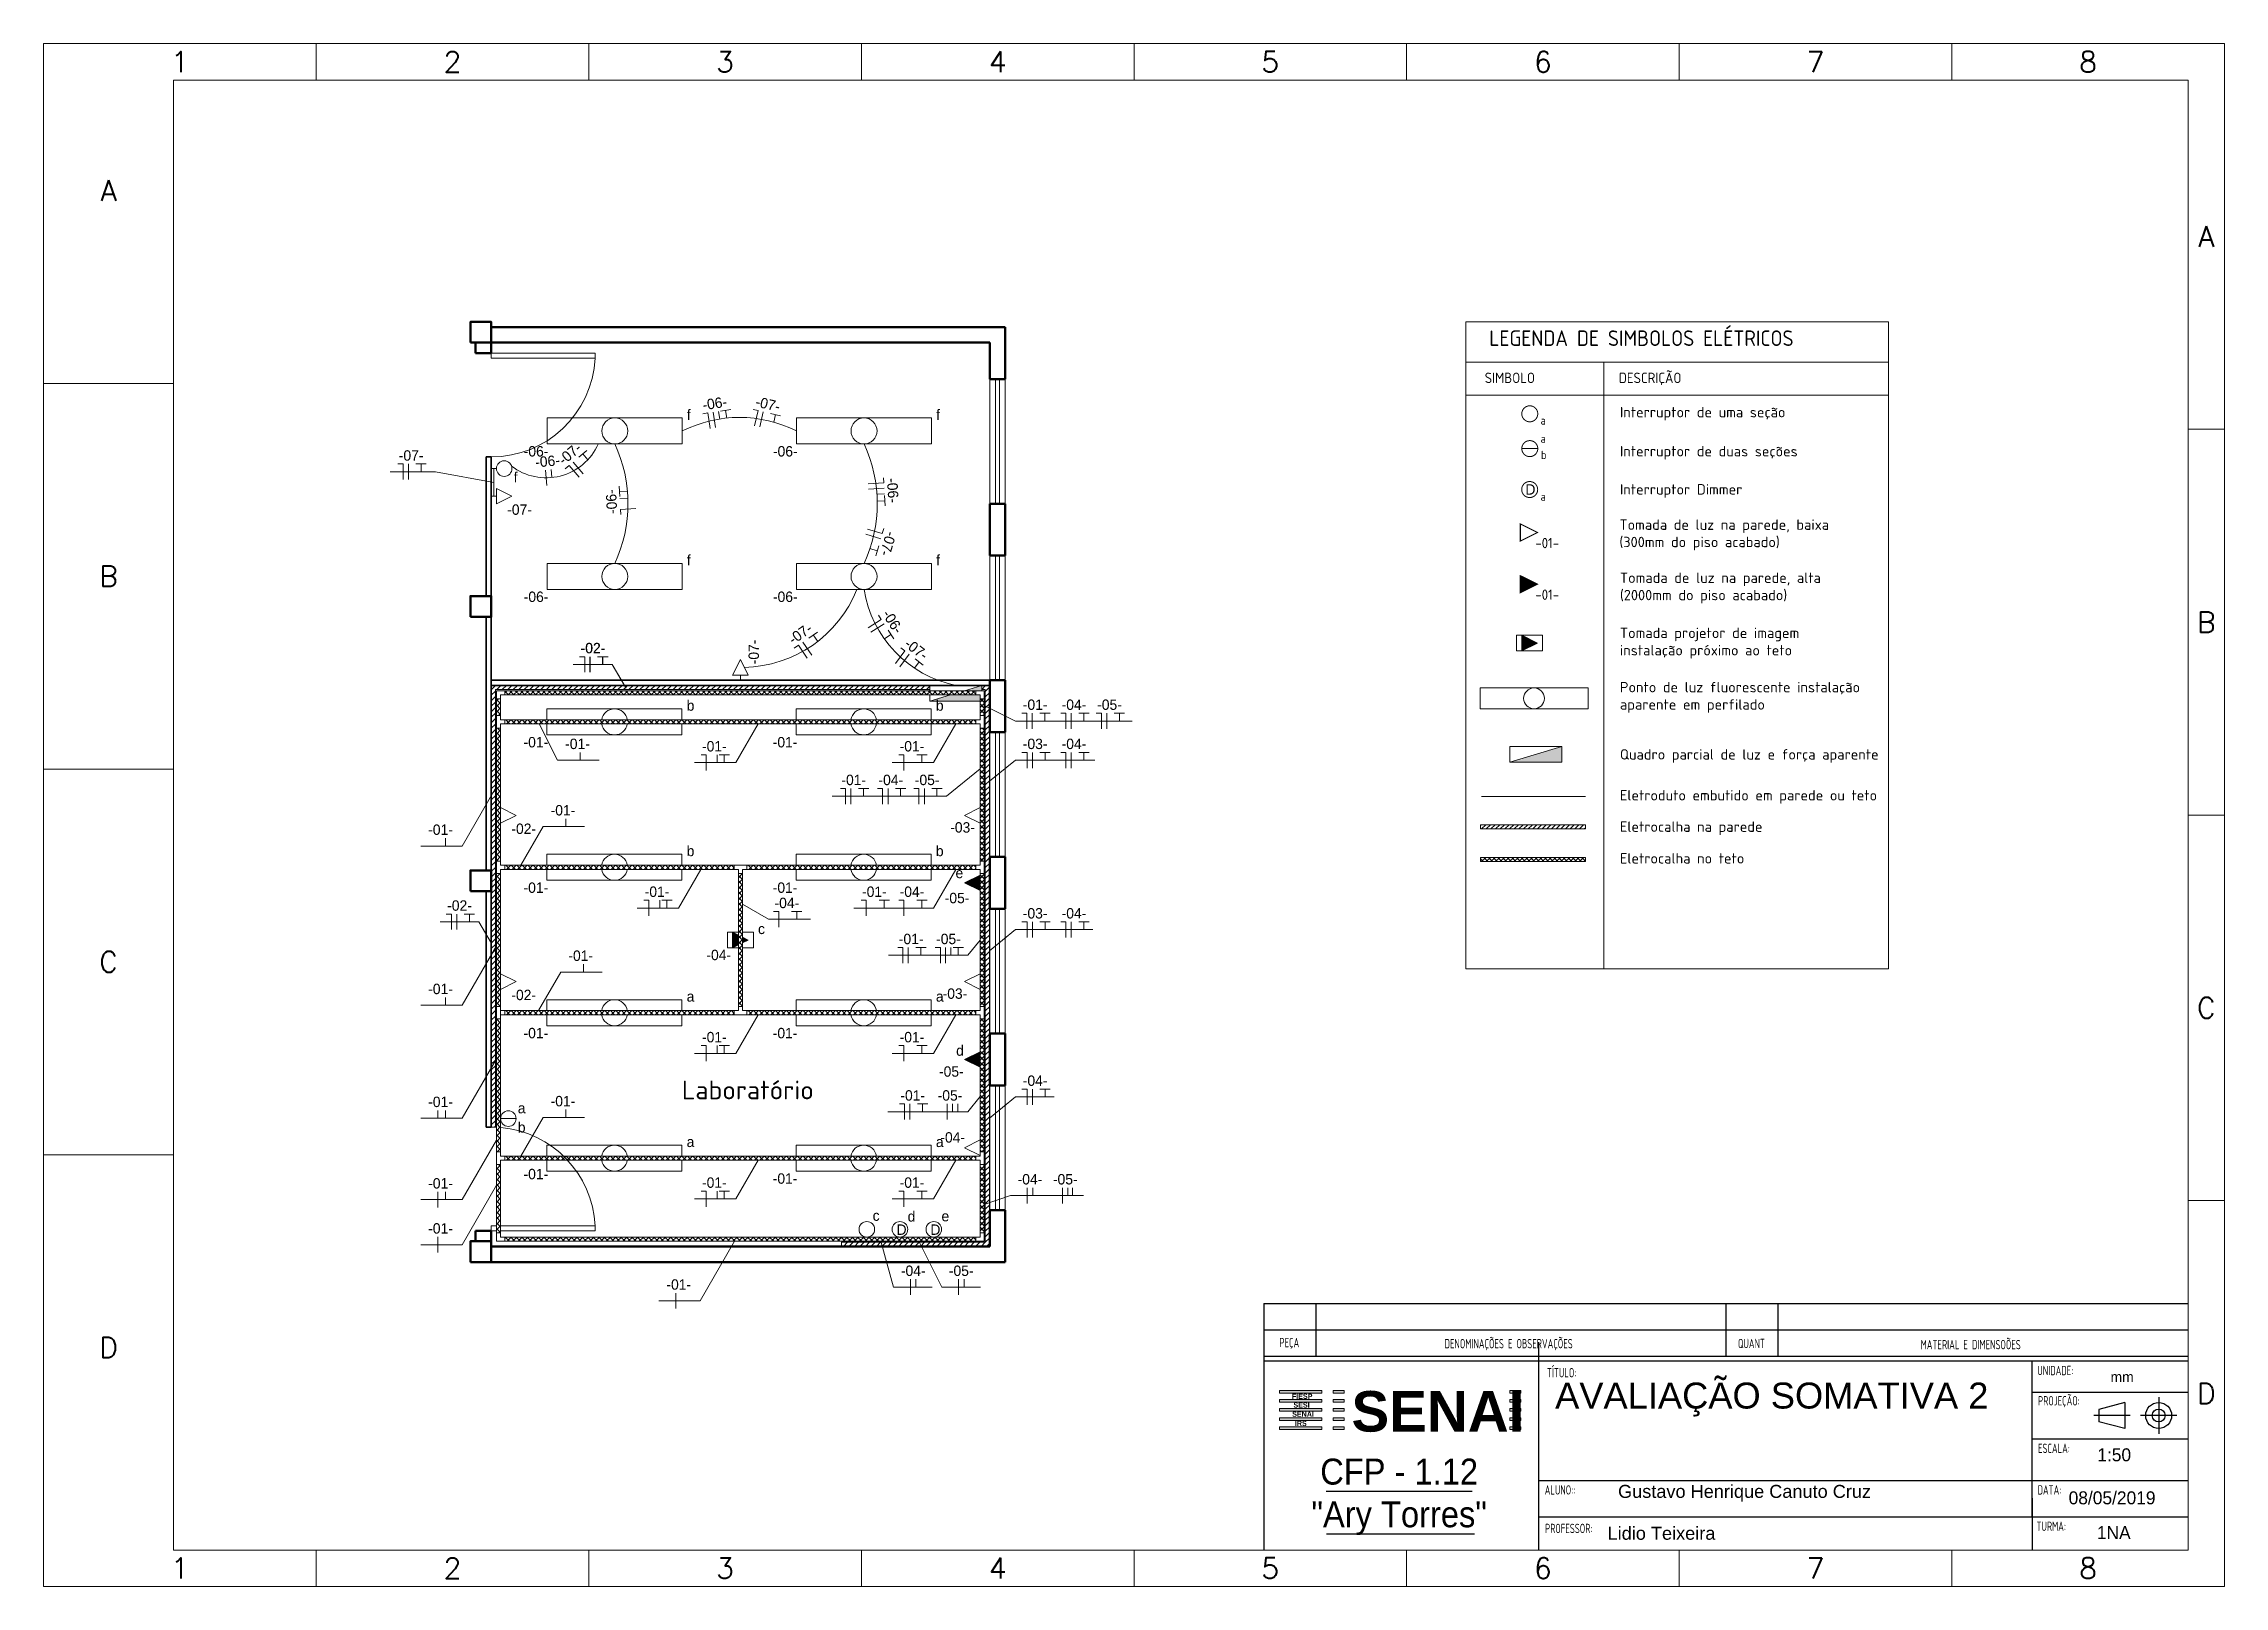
# Model space of a CAD drawing. Header units: metres. Extents: x 27.1 to 72, y 1.1 to 15.9.
# Drawn here: x 27.07 to 48.07, y 1.07 to 15.92 of the extents above; entities that cross this region are included whole.
import ezdxf
from ezdxf.enums import TextEntityAlignment as Align

# ---------------------------------------------------------------- set-up
doc = ezdxf.new("R2010")
doc.units = ezdxf.units.M
doc.header["$LTSCALE"] = 0.5
doc.linetypes.add('CENTER', pattern=[2.71, 2.2, -0.22, 0.07, -0.22])
for name, color, linetype in [('018', 4, 'Continuous'), ('025', 3, 'Continuous'), ('050', 7, 'Continuous'), ('LCENTRO', 1, 'CENTER')]:
    doc.layers.add(name, color=color, linetype=linetype)
for name, color, linetype, lineweight in [('018_Eletrocalha', 94, 'Continuous', 18), ('018_Eletroduto', 30, 'Continuous', 18), ('018_Portas_e_Janelas', 244, 'Continuous', 18), ('018_Simbologia', 3, 'Continuous', 18), ('035_Divisória', 5, 'Continuous', 35), ('035_Textos', 5, 'Continuous', 35), ('050_Alvenaria', 7, 'Continuous', 50), ('Cota', 3, 'Continuous', 13), ('Legenda', 1, 'Continuous', 18), ('Texto', 40, 'Continuous', 18)]:
    doc.layers.add(name, color=color, linetype=linetype, lineweight=lineweight)
doc.styles.add('ARIAL-VARIAVEL', font='arial.ttf', dxfattribs={"height": 10})
doc.styles.add('DT', font='isocpeur.ttf')
doc.styles.add('ISO-CP--18', font='isocp.shx', dxfattribs={"width": 0.75, "height": 1.8})
doc.styles.add('N_CIRCUITO', font='isocp.shx', dxfattribs={"height": 0.125})
doc.styles.add('ROMANS', font='romans', dxfattribs={"height": 2.5})
pattern_1 = [(0, (26.2645, 2.841), (0, 6.985), [5.08, -1.905]), (90, (26.2645, 2.841), (-6.985, 4e-16), [5.08, -1.905])]
pattern_2 = [(45, (11.024896, -5.463303), (-0.026516504, 0.026516504), [])]
pattern_3 = [(45, (11.024896, -5.463303), (-0.026516504, 0.026516504), []), (135, (11.024896, -5.463303), (-0.026516504, -0.026516504), [])]

msp = doc.modelspace()

# ---------------------------------------------------------------- texts
at = {"layer": '018', "color": 7, "style": 'ISO-CP--18', "width": 0.75}
for s, p in [('PEÇA', (39.07, 3.406)), ('DENOMINAÇÕES E OBSERVAÇÕES', (41.182, 3.406)), ('QUANT', (43.52, 3.406)), ('MATERIAL E DIMENSOÕES', (45.632, 3.406)), ('TÍTULO:', (41.693, 3.14)), ('UNIDADE:', (46.447, 3.146)), ('PROJEÇÃO:', (46.481, 2.856)), ('ESCALA:', (46.433, 2.397)), ('ALUNO::', (41.677, 1.997)), ('DATA:', (46.39, 1.997)), ('TURMA:', (46.407, 1.647)), ('PROFESSOR:', (41.761, 1.626))]:
    msp.add_text(s, height=0.09, dxfattribs=at).set_placement(p, align=Align.MIDDLE)
at = {"layer": '018_Simbologia', "style": 'N_CIRCUITO'}
for s, height, p in [('LEGENDA DE SIMBOLOS ELÉTRICOS', 0.15, (42.461, 13.083)), ('SIMBOLO', 0.1, (41.194, 12.701)), ('DESCRIÇÃO', 0.1, (42.545, 12.701)), ('a', 0.08, (41.515, 12.291)), ('a', 0.08, (41.515, 12.116)), ('b', 0.08, (41.52, 11.959)), ('a', 0.08, (41.515, 11.558)), ('-01-', 0.1, (41.554, 11.111)), ('-01-', 0.1, (41.554, 10.614))]:
    msp.add_text(s, height=height, dxfattribs=at).set_placement(p, align=Align.MIDDLE_CENTER)
at = {"layer": '018_Simbologia'}
msp.add_text('D', height=0.1, dxfattribs=at).set_placement((41.392, 11.627), align=Align.MIDDLE_CENTER)
at = {"layer": '018_Simbologia', "char_height": 0.1, "attachment_point": 1}
for s, width, insert in [('f', 0.31923, (33.269, 12.397)), ('f', 0.31923, (35.669, 12.397)), ('-07-', 0.31923, (30.495, 12.004)), ('-06-', 0.31923, (31.698, 12.044)), ('-06-', 0.31923, (34.098, 12.044)), ('f', 0.31923, (31.601, 11.794)), ('-07-', 0.31923, (31.539, 11.483)), ('f', 0.31923, (33.269, 10.997)), ('f', 0.31923, (35.669, 10.997)), ('-06-', 0.31923, (31.698, 10.644)), ('-06-', 0.31923, (34.098, 10.644)), ('-02-', 0.31923, (32.245, 10.15)), ('-02-', 0.31923, (32.247, 10.15)), ('b', 0.31923, (33.267, 9.597)), ('b', 0.31923, (35.667, 9.597)), ('-01-', 0.31923, (36.504, 9.605)), ('-04-', 0.31923, (36.878, 9.605)), ('-05-', 0.31923, (37.22, 9.605)), ('-01-', 0.31923, (31.696, 9.244)), ('-01-', 0.31923, (34.096, 9.244)), ('-01-', 0.31923, (32.097, 9.228)), ('-01-', 0.31923, (33.415, 9.205)), ('-01-', 0.31923, (35.318, 9.205)), ('-03-', 0.31923, (36.504, 9.228)), ('-04-', 0.31923, (36.878, 9.228)), ('-01-', 0.31923, (34.757, 8.881)), ('-04-', 0.31923, (35.114, 8.881)), ('-05-', 0.31923, (35.464, 8.881)), ('-01-', 0.31923, (30.778, 8.402)), ('-02-', 0.31923, (31.579, 8.411)), ('-01-', 0.31923, (31.957, 8.589)), ('-03-', 0.31923, (35.805, 8.424)), ('b', 0.31923, (33.267, 8.197)), ('b', 0.31923, (35.667, 8.197)), ('-01-', 0.31923, (31.696, 7.844)), ('-01-', 0.31923, (32.863, 7.805)), ('-01-', 0.31923, (34.096, 7.844)), ('-01-', 0.31923, (34.956, 7.805)), ('-04-', 0.31923, (35.318, 7.805)), ('e', 0.31923, (35.856, 7.985)), ('-02-', 0.31923, (30.961, 7.672)), ('-04-', 0.31923, (34.113, 7.697)), ('-05-', 0.31923, (35.752, 7.744)), ('-03-', 0.31923, (36.504, 7.597)), ('-04-', 0.31923, (36.878, 7.597)), ('c', 0.31923, (33.954, 7.447)), ('-01-', 0.31923, (35.31, 7.35)), ('-05-', 0.31923, (35.669, 7.35)), ('-01-', 0.31923, (32.128, 7.189)), ('-04-', 0.31923, (33.457, 7.196)), ('-01-', 0.31923, (30.778, 6.869)), ('-02-', 0.31923, (31.579, 6.811)), ('a', 0.31923, (33.267, 6.797)), ('a', 0.31923, (35.667, 6.797)), ('-03-', 0.31923, (35.732, 6.824)), ('-01-', 0.31923, (31.696, 6.444)), ('-01-', 0.31923, (33.415, 6.405)), ('-01-', 0.31923, (34.096, 6.444)), ('-01-', 0.31923, (35.318, 6.405)), ('d', 0.31923, (35.862, 6.276)), ('-05-', 0.31923, (35.697, 6.074)), ('-04-', 0.31923, (36.504, 5.986)), ('-01-', 0.31923, (30.778, 5.782)), ('a', 0.31923, (31.641, 5.722)), ('-01-', 0.31923, (31.957, 5.789)), ('-01-', 0.31923, (35.325, 5.844)), ('-05-', 0.31923, (35.684, 5.844)), ('b', 0.31923, (31.641, 5.537)), ('a', 0.31923, (33.267, 5.397)), ('a', 0.31923, (35.667, 5.397)), ('-04-', 0.31923, (35.71, 5.44)), ('-01-', 0.31923, (31.696, 5.087)), ('-01-', 0.31923, (34.096, 5.044)), ('-01-', 0.31923, (30.778, 4.998)), ('-01-', 0.31923, (33.415, 5.005)), ('-01-', 0.31923, (35.318, 5.005)), ('-04-', 0.31923, (36.454, 5.037)), ('-05-', 0.31923, (36.794, 5.037)), ('c', 0.31923, (35.058, 4.687)), ('d', 0.31923, (35.395, 4.68)), ('e', 0.31923, (35.721, 4.682)), ('-01-', 0.31923, (30.778, 4.564)), ('D', 0.12426, (35.288, 4.552)), ('D', 0.12426, (35.614, 4.552)), ('-01-', 0.31923, (33.072, 4.024)), ('-04-', 0.31923, (35.33, 4.156)), ('-05-', 0.31923, (35.792, 4.156))]:
    msp.add_mtext_dynamic_manual_height_columns(s, width=width, gutter_width=1, heights=[0], dxfattribs=dict(at, insert=insert))
for s, insert, rotation in [('-06-', (33.412, 12.488), 8.4184), ('-07-', (33.945, 12.524), 347.0143), ('-07-', (32.018, 11.933), 40.2422), ('-06-', (31.804, 11.938), 5.1707), ('-06-', (32.499, 11.388), 92.9186), ('-06-', (35.295, 11.739), 273.5002), ('-07-', (35.289, 11.203), 253.4171), ('-07-', (34.235, 10.212), 34.8226), ('-06-', (35.23, 10.482), 302.5165), ('-07-', (33.863, 9.944), 90), ('-07-', (35.415, 10.201), 322.9717)]:
    msp.add_mtext_dynamic_manual_height_columns(s, width=0.31923, gutter_width=1, heights=[0], dxfattribs=dict(at, insert=insert, rotation=rotation))
at = {"layer": '018_Simbologia', "char_height": 0.1, "attachment_point": 1, "style": 'DT'}
for s, width, insert in [('Interruptor de uma seção', 2.47495, (42.254, 12.421)), ('Interruptor de duas seções', 2.47495, (42.254, 12.045)), ('Interruptor Dimmer', 2.47495, (42.254, 11.678)), ('Tomada de luz na parede, baixa (300mm do piso acabado)', 2.47495, (42.249, 11.338)), ('Tomada de luz na parede, alta\\P(2000mm do piso acabado)', 2.47495, (42.254, 10.827)), ('Tomada projetor de imagem\\Pinstalação próximo ao teto', 2.47495, (42.254, 10.296)), ('Ponto de luz fluorescente instalação\\Paparente em perfilado', 2.47495, (42.254, 9.774)), ('Quadro parcial de luz e força aparente ', 2.47495, (42.254, 9.127)), ('Eletroduto embutido em parede ou teto', 2.47495, (42.254, 8.733)), ('Eletrocalha na parede ', 2.44989, (42.254, 8.431)), ('Eletrocalha no teto ', 2.47495, (42.254, 8.126))]:
    msp.add_mtext_dynamic_manual_height_columns(s, width=width, gutter_width=0.9, heights=[0], dxfattribs=dict(at, insert=insert))
at = {"layer": '025', "color": 7, "style": 'ARIAL-VARIAVEL', "width": 0.9}
for s, p in [('CFP - 1.12', (40.128, 2.298)), ('"Ary Torres"', (40.128, 1.887))]:
    msp.add_text(s, height=0.25, dxfattribs=at).set_placement(p, align=Align.TOP_CENTER)
at = {"layer": '035_Textos', "insert": (33.221, 5.936), "char_height": 0.18, "attachment_point": 1, "style": 'DT'}
msp.add_mtext_dynamic_manual_height_columns('Laboratório', width=3.58845, gutter_width=0.9, heights=[0], dxfattribs=at)
at = {"layer": 'Cota', "color": 7, "insert": (39.669, 2.948), "char_height": 0.39, "attachment_point": 1}
msp.add_mtext_dynamic_manual_height_columns('{\\fArial|b1|i0|c0|p34;SENAI}', width=2.84575, gutter_width=0.625, heights=[0], dxfattribs=at)
at = {"layer": 'Cota', "color": 7, "insert": (47.09, 3.084), "char_height": 0.1, "attachment_point": 5}
msp.add_mtext('mm', dxfattribs=at)
at = {"layer": 'Cota', "color": 7, "char_height": 0.05, "width": 0.64874, "attachment_point": 1}
for s, insert in [('{\\fTechnicBold|b1|i0|c2|p2;FIESP}', (39.095, 2.923)), ('{\\fTechnicBold|b1|i0|c2|p2;SENAI}', (39.098, 2.751)), ('{\\fTechnicBold|b1|i0|c2|p2;SESI}', (39.11, 2.839)), ('{\\fTechnicBold|b1|i0|c2|p2;IRS}', (39.124, 2.662))]:
    msp.add_mtext(s, dxfattribs=dict(at, insert=insert))
at = {"layer": 'Legenda', "color": 7, "style": 'ROMANS'}
for s, p in [('1', (28.387, 15.743)), ('3', (33.637, 15.743)), ('4', (36.262, 15.743)), ('6', (41.512, 15.743)), ('7', (44.137, 15.743)), ('8', (46.762, 15.743)), ('A', (27.7, 14.504)), ('A', (47.9, 14.062)), ('B', (27.7, 10.792)), ('B', (47.9, 10.349)), ('C', (27.7, 7.079)), ('C', (47.9, 6.637)), ('D', (27.7, 3.367)), ('D', (47.9, 2.924)), ('1', (28.387, 1.243)), ('3', (33.637, 1.243)), ('4', (36.262, 1.243)), ('6', (41.512, 1.243)), ('7', (44.137, 1.243)), ('8', (46.762, 1.243))]:
    msp.add_text(s, height=0.2, dxfattribs=at).set_placement(p, align=Align.MIDDLE_CENTER)
at = {"layer": 'Texto', "color": 7, "style": 'ROMANS'}
for s, p in [('2', (31.012, 15.743)), ('5', (38.887, 15.743)), ('2', (31.012, 1.243)), ('5', (38.887, 1.243))]:
    msp.add_text(s, height=0.2, dxfattribs=at).set_placement(p, align=Align.MIDDLE_CENTER)
at = {"layer": 'Texto', "attachment_point": 1}
for s, width, insert, char_height in [('{\\fArial|b0|i0|c0|p34;AVALIAÇÃO SOMATIVA 2}', 4.53188, (41.63, 3.03), 0.25), ('1:50', 0.32777, (46.851, 2.397), 0.125), ('\\pxql;{\\fArial|b0|i0|c0|p34;Gustavo Henrique Canuto Cruz}', 4.08969, (42.236, 2.045), 0.125), ('08/05/2019', 0.32777, (46.575, 1.983), 0.125), ('\\pxql;{\\fArial|b0|i0|c0|p34;Lidio Teixeira}', 4.08969, (42.135, 1.642), 0.125), ('1NA', 0.32777, (46.847, 1.648), 0.125)]:
    msp.add_mtext_dynamic_manual_height_columns(s, width=width, gutter_width=0.625, heights=[0], dxfattribs=dict(at, insert=insert, char_height=char_height))

# ---------------------------------------------------------------- hatches: boundary and pattern name
at = {"layer": '018_Eletrocalha'}
h = msp.add_hatch(dxfattribs=at)
h.set_pattern_fill('ANSI31', color=256, scale=0.3)
h.set_pattern_definition(pattern_2)
h.paths.add_polyline_path([(31.425, 9.7), (35.608, 9.7), (35.608, 9.74), (31.385, 9.74), (31.385, 5.49, -0.010014), (31.425, 5.489)])
h = msp.add_hatch(dxfattribs=at)
h.set_pattern_fill('ANSI37', color=256, scale=0.3)
h.set_pattern_definition(pattern_3)
h.paths.add_polyline_path([(31.515, 9.69), (31.515, 9.65), (35.608, 9.65), (35.608, 9.69)])
edge = h.paths.add_edge_path()
edge.add_line((31.475, 6.53), (31.435, 6.53))
edge.add_line((31.435, 6.53), (31.435, 5.489))
edge.add_arc((31.385, 4.491), 0.999, 84.8308, 87.1309, ccw=False)
edge.add_line((31.475, 5.486), (31.475, 6.53))
h.paths.add_polyline_path([(31.475, 7.93), (31.435, 7.93), (31.435, 6.65), (31.475, 6.65)])
h.paths.add_polyline_path([(31.435, 9.45), (31.475, 9.45), (31.475, 9.61), (31.435, 9.61)])
h.paths.add_polyline_path([(31.475, 9.33), (31.435, 9.33), (31.435, 8.05), (31.475, 8.05)])
h = msp.add_hatch(dxfattribs=at)
h.set_pattern_fill('ANSI37', color=256, scale=0.3)
h.set_pattern_definition(pattern_3)
h.paths.add_polyline_path([(36.052, 4.39), (36.052, 4.43), (31.515, 4.43), (31.515, 4.39)])
h.paths.add_polyline_path([(31.515, 9.69), (31.515, 9.65), (36.052, 9.65), (36.052, 9.69)])
h.paths.add_polyline_path([(36.092, 9.45), (36.132, 9.45), (36.132, 9.61), (36.092, 9.61)])
h.paths.add_polyline_path([(36.092, 8.05), (36.132, 8.05), (36.132, 9.33), (36.092, 9.33)])
h.paths.add_polyline_path([(36.092, 6.65), (36.132, 6.65), (36.132, 7.93), (36.092, 7.93)])
h.paths.add_polyline_path([(36.092, 5.25), (36.132, 5.25), (36.132, 6.53), (36.092, 6.53)])
h.paths.add_polyline_path([(36.132, 5.13), (36.092, 5.13), (36.092, 4.47), (36.132, 4.47)])
h.paths.add_polyline_path([(31.475, 5.13), (31.435, 5.13), (31.435, 4.47), (31.475, 4.47)])
h.paths.add_polyline_path([(31.475, 6.53), (31.435, 6.53), (31.435, 5.25), (31.475, 5.25)])
h.paths.add_polyline_path([(31.475, 7.93), (31.435, 7.93), (31.435, 6.65), (31.475, 6.65)])
h.paths.add_polyline_path([(31.435, 9.45), (31.475, 9.45), (31.475, 9.61), (31.435, 9.61)])
h.paths.add_polyline_path([(31.475, 9.33), (31.435, 9.33), (31.435, 8.05), (31.475, 8.05)])
h = msp.add_hatch(dxfattribs=at)
h.set_pattern_fill('ANSI31', color=256, scale=0.3)
h.set_pattern_definition(pattern_2)
h.paths.add_polyline_path([(36.182, 9.74), (36.108, 9.74), (36.108, 9.7), (36.142, 9.7), (36.142, 4.38), (34.759, 4.38), (34.759, 4.34), (36.182, 4.34)])
h = msp.add_hatch(dxfattribs=at)
h.set_pattern_fill('ANSI37', color=256, scale=0.3)
h.set_pattern_definition(pattern_3)
h.paths.add_polyline_path([(36.052, 9.65), (36.052, 9.69), (35.608, 9.69), (35.608, 9.65)])
h.paths.add_polyline_path([(36.108, 9.61), (36.092, 9.61), (36.092, 9.59), (36.108, 9.59)])
h = msp.add_hatch(dxfattribs=at)
h.set_pattern_fill('ANSI37', color=256, scale=0.3)
h.set_pattern_definition(pattern_3)
h.paths.add_polyline_path([(36.052, 4.39), (36.052, 4.43), (34.759, 4.43), (34.759, 4.39)])
h.paths.add_polyline_path([(36.092, 9.45), (36.132, 9.45), (36.132, 9.61), (36.108, 9.61), (36.108, 9.59), (36.092, 9.59)])
h.paths.add_polyline_path([(36.092, 8.05), (36.132, 8.05), (36.132, 9.33), (36.092, 9.33)])
h.paths.add_polyline_path([(36.092, 6.65), (36.132, 6.65), (36.132, 7.93), (36.092, 7.93)])
h.paths.add_polyline_path([(36.132, 5.13), (36.092, 5.13), (36.092, 4.47), (36.132, 4.47)])
h.paths.add_polyline_path([(36.092, 5.25), (36.132, 5.25), (36.132, 6.53), (36.092, 6.53)])
h = msp.add_hatch(dxfattribs=at)
h.set_pattern_fill('ANSI37', color=256, scale=0.3)
h.set_pattern_definition(pattern_3)
h.paths.add_polyline_path([(31.515, 9.41), (31.515, 9.37), (36.052, 9.37), (36.052, 9.41)])
h = msp.add_hatch(dxfattribs=at)
h.set_pattern_fill('ANSI37', color=256, scale=0.3)
h.set_pattern_definition([(45, (11.024896, -6.863303), (-0.026516504, 0.026516504), []), (135, (11.024896, -6.863303), (-0.026516504, -0.026516504), [])])
h.paths.add_polyline_path([(33.725, 7.97), (33.725, 8.01), (31.515, 8.01), (31.515, 7.97)])
h.paths.add_polyline_path([(33.845, 8.01), (33.845, 7.97), (36.052, 7.97), (36.052, 8.01)])
h = msp.add_hatch(dxfattribs=at)
h.set_pattern_fill('ANSI37', color=256, scale=0.3)
h.set_pattern_definition(pattern_3)
h.paths.add_polyline_path([(33.805, 7.93), (33.765, 7.93), (33.765, 6.65), (33.805, 6.65)])
h = msp.add_hatch(dxfattribs=at)
h.set_pattern_fill('ANSI37', color=256, scale=0.3)
h.set_pattern_definition([(45, (11.024896, -8.263303), (-0.026516504, 0.026516504), []), (135, (11.024896, -8.263303), (-0.026516504, -0.026516504), [])])
h.paths.add_polyline_path([(33.845, 6.61), (33.845, 6.57), (33.725, 6.57), (33.725, 6.61), (31.515, 6.61), (31.515, 6.57), (36.052, 6.57), (36.052, 6.61)])
h = msp.add_hatch(dxfattribs=at)
h.set_pattern_fill('ANSI37', color=256, scale=0.3)
h.set_pattern_definition([(45, (11.024896, -9.663303), (-0.026516504, 0.026516504), []), (135, (11.024896, -9.663303), (-0.026516504, -0.026516504), [])])
h.paths.add_polyline_path([(31.515, 5.21), (31.515, 5.17), (36.052, 5.17), (36.052, 5.21)])
h = msp.add_hatch(dxfattribs=at)
h.set_pattern_fill('ANSI37', color=256, scale=0.3)
h.set_pattern_definition(pattern_3)
h.paths.add_polyline_path([(31.515, 4.43), (31.515, 4.39), (34.759, 4.39), (34.759, 4.43)])
at = {"layer": '018_Simbologia'}
h = msp.add_hatch(color=256, dxfattribs=at)
h.dxf.hatch_style = 1
h.paths.add_polyline_path([(41.295, 10.632), (41.46, 10.715), (41.295, 10.797)])
h = msp.add_hatch(color=256, dxfattribs=at)
h.dxf.hatch_style = 1
h.paths.add_polyline_path([(41.459, 10.148), (41.309, 10.223), (41.309, 10.073)])
h = msp.add_hatch(color=256, dxfattribs=at)
h.dxf.hatch_style = 1
h.paths.add_polyline_path([(36.092, 9.59), (36.092, 9.65), (35.808, 9.65), (35.608, 9.59)])
h.paths.add_polyline_path([(35.941, 9.69), (36.108, 9.69), (36.108, 9.74)])
h = msp.add_hatch(dxfattribs=at)
h.set_pattern_fill('ANGLE', color=256)
h.set_pattern_definition(pattern_1)
h.paths.add_polyline_path([(36.11, 9.59), (36.11, 9.74), (35.745, 9.63), (35.61, 9.59)])
h.paths.add_polyline_path([(35.644, 9.411), (35.761, 9.411), (35.761, 9.561), (35.644, 9.561)], flags=9)
h = msp.add_hatch(color=256, dxfattribs=at)
h.dxf.hatch_style = 1
h.paths.add_polyline_path([(41.194, 9.003), (41.694, 9.003), (41.694, 9.153)])
h = msp.add_hatch(dxfattribs=at)
h.set_pattern_fill('ANSI31', color=256, scale=0.01)
h.set_pattern_definition([(45, (22.699863, 4.146543), (-0.02245064, 0.02245064), [])])
h.paths.add_polyline_path([(41.921, 8.399), (40.911, 8.399), (40.911, 8.359), (41.921, 8.359)])
h = msp.add_hatch(dxfattribs=at)
h.set_pattern_fill('ANSI37', color=256, scale=0.01)
h.set_pattern_definition([(45, (22.699863, 4.146543), (-0.02245064, 0.02245064), []), (135, (22.699863, 4.146543), (-0.02245064, -0.02245064), [])])
h.paths.add_polyline_path([(41.921, 8.085), (40.911, 8.085), (40.911, 8.045), (41.921, 8.045)])
h = msp.add_hatch(color=256, dxfattribs=at)
h.dxf.hatch_style = 1
h.paths.add_polyline_path([(36.092, 7.765), (36.092, 7.915), (35.942, 7.84)])
h = msp.add_hatch(color=256, dxfattribs=at)
h.dxf.hatch_style = 1
h.paths.add_polyline_path([(33.805, 7.317), (33.805, 7.262), (33.86, 7.29)])
h.paths.add_polyline_path([(33.765, 7.242), (33.765, 7.337), (33.71, 7.365), (33.71, 7.215)])
h = msp.add_hatch(dxfattribs=at)
h.set_pattern_fill('ANGLE', color=256)
h.set_pattern_definition(pattern_1)
h.paths.add_polyline_path([(33.862, 7.29), (33.712, 7.365), (33.712, 7.215)])
h = msp.add_hatch(color=256, dxfattribs=at)
h.dxf.hatch_style = 1
h.paths.add_polyline_path([(36.092, 6.065), (36.092, 6.215), (35.942, 6.14)])
at = {"layer": 'Cota'}
h = msp.add_hatch(color=7, dxfattribs=at)
h.paths.add_polyline_path([(39.382, 2.954), (38.975, 2.954), (38.975, 2.929), (39.382, 2.929)])
h.paths.add_polyline_path([(39.382, 2.866), (38.975, 2.866), (38.975, 2.841), (39.382, 2.841)])
h.paths.add_polyline_path([(39.382, 2.779), (38.975, 2.779), (38.975, 2.754), (39.382, 2.754)])
h.paths.add_polyline_path([(39.382, 2.691), (38.975, 2.691), (38.975, 2.666), (39.382, 2.666)])
h.paths.add_polyline_path([(39.382, 2.604), (38.975, 2.604), (38.975, 2.579), (39.382, 2.579)])
h = msp.add_hatch(color=7, dxfattribs=at)
h.paths.add_polyline_path([(39.597, 2.929), (39.597, 2.954), (39.492, 2.954), (39.492, 2.929)])
h.paths.add_polyline_path([(39.597, 2.841), (39.597, 2.866), (39.492, 2.866), (39.492, 2.841)])
h.paths.add_polyline_path([(39.597, 2.754), (39.597, 2.779), (39.492, 2.779), (39.492, 2.754)])
h.paths.add_polyline_path([(39.597, 2.666), (39.597, 2.691), (39.492, 2.691), (39.492, 2.666)])
h.paths.add_polyline_path([(39.597, 2.579), (39.597, 2.604), (39.492, 2.604), (39.492, 2.579)])
h.paths.add_polyline_path([(41.195, 2.954), (41.195, 2.929), (41.3, 2.929), (41.3, 2.954)])
h.paths.add_polyline_path([(41.195, 2.866), (41.195, 2.841), (41.3, 2.841), (41.3, 2.866)])
h.paths.add_polyline_path([(41.195, 2.779), (41.195, 2.754), (41.3, 2.754), (41.3, 2.779)])
h.paths.add_polyline_path([(41.195, 2.691), (41.195, 2.666), (41.3, 2.666), (41.3, 2.691)])
h.paths.add_polyline_path([(41.195, 2.604), (41.195, 2.579), (41.3, 2.579), (41.3, 2.604)])

# ---------------------------------------------------------------- linework, layer by layer
at = {"color": 7}
for p, q in [((39.424, 1.985), (40.831, 1.985)), ((39.427, 1.574), (40.855, 1.574))]:
    msp.add_line(p, q, dxfattribs=at)
at = {"layer": '018_Eletrocalha'}
for p, q in [((31.385, 5.49), (31.385, 9.74)), ((31.385, 9.74), (35.608, 9.74)), ((36.108, 9.7), (36.108, 9.74)), ((36.182, 9.74), (36.182, 4.34)), ((36.092, 9.41), (31.475, 9.41)), ((36.092, 9.37), (31.475, 9.37)), ((36.092, 8.01), (31.475, 8.01)), ((33.765, 7.97), (31.475, 7.97)), ((33.765, 7.97), (33.765, 6.65)), ((36.092, 7.97), (33.805, 7.97)), ((33.805, 7.97), (33.805, 6.65)), ((33.725, 6.61), (31.475, 6.61)), ((36.092, 6.57), (31.475, 6.57)), ((36.092, 6.61), (33.845, 6.61)), ((36.092, 5.21), (31.475, 5.21)), ((36.092, 5.17), (31.475, 5.17)), ((31.475, 4.47), (31.435, 4.47)), ((31.515, 4.43), (31.515, 4.39)), ((34.759, 4.34), (34.759, 4.38)), ((36.182, 4.34), (34.759, 4.34))]:
    msp.add_line(p, q, dxfattribs=at)
for points in [[(31.425, 5.49), (31.425, 9.7), (35.608, 9.7)], [(31.435, 4.39), (31.435, 9.69), (36.108, 9.69)], [(36.108, 9.69), (36.132, 9.69), (36.132, 4.39), (31.435, 4.39)], [(36.108, 9.7), (36.142, 9.7), (36.142, 4.38), (34.759, 4.38)], [(31.475, 9.41), (31.475, 9.65), (36.092, 9.65)], [(36.092, 9.65), (36.092, 9.41)], [(31.475, 8.01), (31.475, 9.37)], [(36.092, 9.37), (36.092, 8.01)], [(31.475, 5.21), (31.475, 7.97)], [(36.092, 7.97), (36.092, 6.61)], [(36.092, 6.57), (36.092, 5.21)], [(31.475, 4.43), (31.475, 5.17)], [(36.092, 5.17), (36.092, 4.43), (31.475, 4.43)]]:
    msp.add_lwpolyline(points, dxfattribs=at)
for points in [[(31.435, 9.69), (31.515, 9.69), (31.515, 9.65), (31.475, 9.65), (31.475, 9.61), (31.435, 9.61)], [(36.132, 9.69), (36.052, 9.69), (36.052, 9.65), (36.092, 9.65), (36.092, 9.61), (36.132, 9.61)], [(31.435, 9.33), (31.435, 9.45), (31.475, 9.45), (31.475, 9.41), (31.515, 9.41), (31.515, 9.37), (31.475, 9.37), (31.475, 9.33)], [(36.132, 9.33), (36.132, 9.45), (36.092, 9.45), (36.092, 9.41), (36.052, 9.41), (36.052, 9.37), (36.092, 9.37), (36.092, 9.33)], [(31.435, 7.93), (31.435, 8.05), (31.475, 8.05), (31.475, 8.01), (31.515, 8.01), (31.515, 7.97), (31.475, 7.97), (31.475, 7.93)], [(33.845, 8.01), (33.725, 8.01), (33.725, 7.97), (33.765, 7.97), (33.765, 7.93), (33.805, 7.93), (33.805, 7.97), (33.845, 7.97)], [(36.132, 7.93), (36.132, 8.05), (36.092, 8.05), (36.092, 8.01), (36.052, 8.01), (36.052, 7.97), (36.092, 7.97), (36.092, 7.93)], [(31.435, 6.53), (31.435, 6.65), (31.475, 6.65), (31.475, 6.61), (31.515, 6.61), (31.515, 6.57), (31.475, 6.57), (31.475, 6.53)], [(33.845, 6.57), (33.725, 6.57), (33.725, 6.61), (33.765, 6.61), (33.765, 6.65), (33.805, 6.65), (33.805, 6.61), (33.845, 6.61)], [(36.132, 6.53), (36.132, 6.65), (36.092, 6.65), (36.092, 6.61), (36.052, 6.61), (36.052, 6.57), (36.092, 6.57), (36.092, 6.53)], [(31.435, 5.13), (31.435, 5.25), (31.475, 5.25), (31.475, 5.21), (31.515, 5.21), (31.515, 5.17), (31.475, 5.17), (31.475, 5.13)], [(36.132, 5.13), (36.132, 5.25), (36.092, 5.25), (36.092, 5.21), (36.052, 5.21), (36.052, 5.17), (36.092, 5.17), (36.092, 5.13)], [(36.132, 4.39), (36.052, 4.39), (36.052, 4.43), (36.092, 4.43), (36.092, 4.47), (36.132, 4.47)]]:
    msp.add_lwpolyline(points, close=True, dxfattribs=at)
msp.add_arc((31.385, 4.491), 0.999, 87.1309, 90.1304, dxfattribs=at)
at = {"layer": '018_Eletroduto'}
msp.add_line((31.41, 11.828), (31.41, 11.562), dxfattribs=at)
for centre, radius, start, end in [((33.775, 11.095), 1.225, 63.3254, 116.6746), ((31.914, 12.289), 0.55, 232.583, 335.892), ((31.336, 11.49), 1.366, 335.1033, 24.8967), ((33.736, 11.49), 1.366, 335.1033, 24.8967), ((33.798, 11.108), 1.194, 271.1616, 338.1918), ((36.091, 10.847), 1.131, 189.267, 258.2269)]:
    msp.add_arc(centre, radius, start, end, dxfattribs=at)
at = {"layer": '018_Portas_e_Janelas'}
for p, q in [((36.185, 12.69), (36.185, 11.49)), ((36.24, 12.69), (36.24, 11.49)), ((36.28, 12.69), (36.28, 11.49)), ((36.335, 11.49), (36.335, 12.69)), ((36.185, 10.99), (36.185, 9.79)), ((36.24, 10.99), (36.24, 9.79)), ((36.28, 10.99), (36.28, 9.79)), ((36.335, 9.79), (36.335, 10.99)), ((36.185, 9.29), (36.185, 8.09)), ((36.24, 9.29), (36.24, 8.09)), ((36.28, 9.29), (36.28, 8.09)), ((36.335, 8.09), (36.335, 9.29)), ((36.335, 7.59), (36.185, 7.59)), ((36.185, 7.59), (36.185, 6.39)), ((36.24, 7.59), (36.24, 6.39)), ((36.28, 7.59), (36.28, 6.39)), ((36.335, 6.39), (36.335, 7.59)), ((36.335, 6.39), (36.185, 6.39)), ((36.185, 5.89), (36.185, 4.69)), ((36.24, 5.89), (36.24, 4.69)), ((36.28, 5.89), (36.28, 4.69)), ((36.335, 4.69), (36.335, 5.89))]:
    msp.add_line(p, q, dxfattribs=at)
msp.add_lwpolyline([(31.385, 12.94), (32.385, 12.94), (32.385, 12.89), (31.385, 12.89)], close=True, dxfattribs=at)
for points in [[(31.437, 4.54), (31.385, 4.54), (31.385, 4.49), (31.437, 4.49)], [(31.477, 4.49), (32.385, 4.49), (32.385, 4.54), (31.477, 4.54)]]:
    msp.add_lwpolyline(points, dxfattribs=at)
for centre, start, end in [((31.387, 12.939), 269.8696, 357.1928), ((31.387, 4.491), 2.8072, 84.8308)]:
    msp.add_arc(centre, 0.999, start, end, dxfattribs=at)
at = {"layer": '018_Simbologia'}
for p, q in [((40.77, 12.853), (44.841, 12.853)), ((40.77, 12.853), (40.77, 7.012)), ((42.099, 12.853), (42.099, 7.012)), ((44.841, 12.853), (44.841, 7.012)), ((33.692, 12.395), (33.593, 12.381)), ((33.954, 12.386), (33.906, 12.397)), ((40.77, 12.534), (44.841, 12.534)), ((33.471, 12.363), (33.422, 12.355)), ((33.493, 12.214), (33.471, 12.363)), ((33.544, 12.222), (33.522, 12.37)), ((33.586, 12.304), (33.575, 12.378)), ((33.653, 12.314), (33.642, 12.388)), ((33.921, 12.24), (33.954, 12.386)), ((33.971, 12.229), (34.004, 12.375)), ((34.172, 12.336), (34.074, 12.359)), ((34.106, 12.274), (34.123, 12.347)), ((32.305, 12.002), (32.228, 11.938)), ((41.309, 12.02), (41.463, 12.02)), ((30.411, 11.797), (30.849, 11.797)), ((30.536, 11.872), (30.486, 11.872)), ((30.536, 11.722), (30.536, 11.872)), ((30.587, 11.722), (30.587, 11.872)), ((30.759, 11.872), (30.659, 11.872)), ((30.709, 11.797), (30.709, 11.872)), ((30.849, 11.797), (31.41, 11.695)), ((31.435, 11.828), (31.385, 11.828)), ((31.921, 11.665), (31.908, 11.814)), ((31.968, 11.745), (31.961, 11.819)), ((32.134, 11.858), (32.096, 11.826)), ((32.231, 11.744), (32.134, 11.858)), ((32.27, 11.777), (32.173, 11.891)), ((32.315, 11.913), (32.266, 11.97)), ((31.435, 11.562), (31.385, 11.562)), ((31.435, 11.487), (31.435, 11.637)), ((31.585, 11.562), (31.435, 11.637)), ((31.585, 11.562), (31.435, 11.487)), ((32.618, 11.658), (32.623, 11.558)), ((32.695, 11.611), (32.621, 11.608)), ((35.016, 11.681), (35.166, 11.69)), ((35.019, 11.63), (35.169, 11.639)), ((35.097, 11.581), (35.172, 11.586)), ((35.166, 11.69), (35.163, 11.74)), ((35.179, 11.468), (35.173, 11.568)), ((32.699, 11.543), (32.624, 11.54)), ((32.779, 11.442), (32.629, 11.435)), ((32.629, 11.435), (32.632, 11.385)), ((35.101, 11.513), (35.176, 11.518)), ((34.993, 11.196), (35.137, 11.153)), ((35.007, 11.245), (35.151, 11.202)), ((35.151, 11.202), (35.165, 11.25)), ((35.03, 11.058), (35.102, 11.036)), ((35.088, 10.988), (35.116, 11.084)), ((35.014, 10.296), (35.141, 10.376)), ((35.042, 10.252), (35.168, 10.333)), ((35.141, 10.376), (35.114, 10.418)), ((34.344, 10.127), (34.303, 10.098)), ((34.429, 10.004), (34.344, 10.127)), ((34.471, 10.033), (34.386, 10.156)), ((34.527, 10.254), (34.445, 10.197)), ((34.529, 10.164), (34.486, 10.226)), ((35.171, 10.19), (35.234, 10.23)), ((35.261, 10.188), (35.207, 10.273)), ((35.368, 10.072), (35.328, 10.102)), ((41.259, 10.073), (41.259, 10.223)), ((41.309, 10.073), (41.309, 10.223)), ((41.459, 10.148), (41.309, 10.223)), ((41.459, 10.148), (41.309, 10.073)), ((32.175, 9.942), (32.549, 9.942)), ((32.177, 9.942), (32.551, 9.942)), ((32.285, 10.017), (32.235, 10.017)), ((32.287, 10.017), (32.237, 10.017)), ((32.285, 9.867), (32.285, 10.017)), ((32.287, 9.867), (32.287, 10.017)), ((32.336, 9.867), (32.336, 10.017)), ((32.339, 9.867), (32.339, 10.017)), ((32.508, 10.017), (32.408, 10.017)), ((32.51, 10.017), (32.41, 10.017)), ((32.458, 9.942), (32.458, 10.017)), ((32.46, 9.942), (32.46, 10.017)), ((32.549, 9.942), (32.668, 9.74)), ((32.551, 9.942), (32.685, 9.715)), ((33.785, 9.99), (33.71, 9.84)), ((33.785, 9.99), (33.86, 9.84)), ((35.278, 9.952), (35.368, 10.072)), ((35.319, 9.921), (35.409, 10.041)), ((35.461, 9.907), (35.506, 9.967)), ((35.546, 9.937), (35.466, 9.997)), ((41.509, 10.073), (41.259, 10.073)), ((33.86, 9.84), (33.71, 9.84)), ((33.785, 9.84), (33.785, 9.79)), ((35.941, 9.69), (36.108, 9.74)), ((35.608, 9.59), (35.808, 9.65)), ((36.434, 9.397), (36.132, 9.546)), ((36.544, 9.472), (36.494, 9.472)), ((36.544, 9.322), (36.544, 9.472)), ((36.595, 9.322), (36.595, 9.472)), ((36.767, 9.472), (36.667, 9.472)), ((36.717, 9.397), (36.717, 9.472)), ((36.919, 9.472), (36.869, 9.472)), ((36.919, 9.322), (36.919, 9.472)), ((36.97, 9.322), (36.97, 9.472)), ((37.142, 9.472), (37.042, 9.472)), ((37.092, 9.397), (37.092, 9.472)), ((37.261, 9.472), (37.211, 9.472)), ((37.261, 9.322), (37.261, 9.472)), ((37.312, 9.322), (37.312, 9.472)), ((37.484, 9.472), (37.384, 9.472)), ((37.434, 9.397), (37.434, 9.472)), ((31.846, 9.37), (32.024, 9.021)), ((33.741, 8.998), (33.956, 9.37)), ((35.644, 8.998), (35.859, 9.37)), ((36.434, 9.397), (37.558, 9.397)), ((32.242, 9.021), (32.242, 9.096)), ((33.456, 9.073), (33.406, 9.073)), ((33.456, 8.923), (33.456, 9.073)), ((33.561, 8.998), (33.561, 9.073)), ((33.679, 9.073), (33.579, 9.073)), ((33.629, 8.998), (33.629, 9.073)), ((35.359, 9.073), (35.309, 9.073)), ((35.359, 8.923), (35.359, 9.073)), ((35.582, 9.073), (35.482, 9.073)), ((35.532, 8.998), (35.532, 9.073)), ((36.545, 9.095), (36.495, 9.095)), ((36.545, 8.945), (36.545, 9.095)), ((36.596, 8.945), (36.596, 9.095)), ((36.768, 9.095), (36.668, 9.095)), ((36.718, 9.02), (36.718, 9.095)), ((36.919, 9.095), (36.869, 9.095)), ((36.919, 8.945), (36.919, 9.095)), ((36.97, 8.945), (36.97, 9.095)), ((37.142, 9.095), (37.042, 9.095)), ((37.092, 9.02), (37.092, 9.095)), ((41.694, 9.153), (41.194, 9.153)), ((41.194, 9.153), (41.194, 9.003)), ((41.194, 9.003), (41.694, 9.153)), ((41.694, 9.003), (41.694, 9.153)), ((32.024, 9.021), (32.423, 9.021)), ((33.343, 8.998), (33.741, 8.998)), ((35.246, 8.998), (35.644, 8.998)), ((35.768, 8.673), (36.092, 8.939)), ((36.435, 9.02), (36.182, 8.818)), ((36.435, 9.02), (37.198, 9.02)), ((41.194, 9.003), (41.694, 9.003)), ((31.104, 8.194), (31.435, 8.767)), ((34.667, 8.673), (35.768, 8.673)), ((34.798, 8.748), (34.748, 8.748)), ((34.798, 8.598), (34.798, 8.748)), ((34.849, 8.598), (34.849, 8.748)), ((35.021, 8.748), (34.921, 8.748)), ((34.971, 8.673), (34.971, 8.748)), ((35.154, 8.748), (35.104, 8.748)), ((35.154, 8.598), (35.154, 8.748)), ((35.206, 8.598), (35.206, 8.748)), ((35.377, 8.748), (35.277, 8.748)), ((35.327, 8.673), (35.327, 8.748)), ((35.504, 8.748), (35.454, 8.748)), ((35.504, 8.598), (35.504, 8.748)), ((35.556, 8.598), (35.556, 8.748)), ((35.727, 8.748), (35.627, 8.748)), ((35.677, 8.673), (35.677, 8.748)), ((40.921, 8.671), (41.921, 8.671)), ((31.475, 8.415), (31.475, 8.565)), ((31.625, 8.49), (31.475, 8.565)), ((31.625, 8.49), (31.475, 8.415)), ((32.103, 8.382), (32.103, 8.457)), ((35.942, 8.49), (36.092, 8.565)), ((35.942, 8.49), (36.092, 8.415)), ((36.092, 8.415), (36.092, 8.565)), ((30.706, 8.194), (31.104, 8.194)), ((30.946, 8.194), (30.946, 8.269)), ((31.67, 8.01), (31.885, 8.382)), ((31.885, 8.382), (32.283, 8.382)), ((41.921, 8.399), (41.921, 8.359)), ((41.921, 8.085), (41.921, 8.045)), ((33.189, 7.598), (33.404, 7.97)), ((35.644, 7.598), (35.859, 7.97)), ((35.942, 7.84), (36.092, 7.915)), ((35.942, 7.84), (36.092, 7.765)), ((36.092, 7.915), (36.092, 7.765)), ((32.791, 7.598), (33.189, 7.598)), ((32.904, 7.673), (32.854, 7.673)), ((32.904, 7.523), (32.904, 7.673)), ((33.008, 7.598), (33.008, 7.673)), ((33.127, 7.673), (33.027, 7.673)), ((33.077, 7.598), (33.077, 7.673)), ((34.055, 7.49), (33.805, 7.634)), ((34.154, 7.565), (34.104, 7.565)), ((34.154, 7.415), (34.154, 7.565)), ((34.377, 7.565), (34.277, 7.565)), ((34.327, 7.49), (34.327, 7.565)), ((34.876, 7.598), (35.644, 7.598)), ((34.997, 7.673), (34.947, 7.673)), ((34.997, 7.523), (34.997, 7.673)), ((35.22, 7.673), (35.12, 7.673)), ((35.17, 7.598), (35.17, 7.673)), ((35.359, 7.673), (35.309, 7.673)), ((35.359, 7.523), (35.359, 7.673)), ((35.582, 7.673), (35.482, 7.673)), ((35.532, 7.598), (35.532, 7.673)), ((30.892, 7.465), (31.266, 7.465)), ((31.002, 7.54), (30.952, 7.54)), ((31.002, 7.39), (31.002, 7.54)), ((31.053, 7.39), (31.053, 7.54)), ((31.225, 7.54), (31.125, 7.54)), ((31.175, 7.465), (31.175, 7.54)), ((31.266, 7.465), (31.385, 7.262)), ((33.66, 7.215), (33.66, 7.365)), ((33.71, 7.215), (33.71, 7.365)), ((33.765, 7.337), (33.71, 7.365)), ((34.055, 7.49), (34.458, 7.49)), ((36.435, 7.39), (36.182, 7.187)), ((36.435, 7.39), (37.179, 7.39)), ((36.545, 7.465), (36.495, 7.465)), ((36.545, 7.315), (36.545, 7.465)), ((36.596, 7.315), (36.596, 7.465)), ((36.768, 7.465), (36.668, 7.465)), ((36.718, 7.39), (36.718, 7.465)), ((36.919, 7.465), (36.869, 7.465)), ((36.919, 7.315), (36.919, 7.465)), ((36.97, 7.315), (36.97, 7.465)), ((37.142, 7.465), (37.042, 7.465)), ((37.092, 7.39), (37.092, 7.465)), ((31.104, 6.662), (31.435, 7.235)), ((33.765, 7.215), (33.66, 7.215)), ((33.765, 7.242), (33.71, 7.215)), ((33.86, 7.29), (33.805, 7.317)), ((33.86, 7.29), (33.805, 7.262)), ((33.91, 7.215), (33.805, 7.215)), ((35.212, 7.143), (35.974, 7.143)), ((35.35, 7.218), (35.3, 7.218)), ((35.35, 7.068), (35.35, 7.218)), ((35.401, 7.068), (35.401, 7.218)), ((35.573, 7.218), (35.473, 7.218)), ((35.523, 7.143), (35.523, 7.218)), ((35.71, 7.218), (35.66, 7.218)), ((35.71, 7.068), (35.71, 7.218)), ((35.761, 7.068), (35.761, 7.218)), ((35.81, 7.143), (35.81, 7.218)), ((35.933, 7.218), (35.833, 7.218)), ((35.883, 7.143), (35.883, 7.218)), ((35.974, 7.143), (36.092, 7.29)), ((31.475, 6.815), (31.475, 6.965)), ((31.625, 6.89), (31.475, 6.965)), ((31.841, 6.61), (32.056, 6.982)), ((32.056, 6.982), (32.454, 6.982)), ((32.274, 6.982), (32.274, 7.057)), ((35.942, 6.89), (36.092, 6.965)), ((36.092, 6.815), (36.092, 6.965)), ((40.77, 7.012), (44.841, 7.012)), ((30.946, 6.662), (30.946, 6.737)), ((31.625, 6.89), (31.475, 6.815)), ((35.942, 6.89), (36.092, 6.815)), ((30.706, 6.662), (31.104, 6.662)), ((33.741, 6.198), (33.956, 6.57)), ((35.644, 6.198), (35.859, 6.57)), ((31.104, 5.575), (31.435, 6.147)), ((33.343, 6.198), (33.741, 6.198)), ((33.456, 6.273), (33.406, 6.273)), ((33.456, 6.123), (33.456, 6.273)), ((33.561, 6.198), (33.561, 6.273)), ((33.679, 6.273), (33.579, 6.273)), ((33.629, 6.198), (33.629, 6.273)), ((35.246, 6.198), (35.644, 6.198)), ((35.359, 6.273), (35.309, 6.273)), ((35.359, 6.123), (35.359, 6.273)), ((35.582, 6.273), (35.482, 6.273)), ((35.532, 6.198), (35.532, 6.273)), ((35.942, 6.14), (36.092, 6.215)), ((35.942, 6.14), (36.092, 6.065)), ((36.092, 6.215), (36.092, 6.065)), ((35.366, 5.712), (35.316, 5.712)), ((35.366, 5.562), (35.366, 5.712)), ((35.417, 5.562), (35.417, 5.712)), ((35.589, 5.712), (35.489, 5.712)), ((35.539, 5.637), (35.539, 5.712)), ((35.776, 5.562), (35.776, 5.712)), ((35.827, 5.637), (35.827, 5.712)), ((35.877, 5.637), (35.877, 5.712)), ((35.974, 5.637), (36.092, 5.784)), ((36.435, 5.779), (36.182, 5.576)), ((36.435, 5.779), (36.807, 5.779)), ((36.545, 5.854), (36.495, 5.854)), ((36.545, 5.704), (36.545, 5.854)), ((36.596, 5.704), (36.596, 5.854)), ((36.768, 5.854), (36.668, 5.854)), ((36.718, 5.779), (36.718, 5.854)), ((30.706, 5.575), (31.104, 5.575)), ((30.87, 5.575), (30.87, 5.65)), ((30.946, 5.575), (30.946, 5.65)), ((31.475, 5.571), (31.625, 5.571)), ((31.67, 5.21), (31.885, 5.582)), ((31.885, 5.582), (32.283, 5.582)), ((32.103, 5.582), (32.103, 5.657)), ((35.203, 5.637), (35.974, 5.637)), ((31.104, 4.791), (31.435, 5.363)), ((35.942, 5.29), (36.092, 5.365)), ((35.942, 5.29), (36.092, 5.215)), ((36.092, 5.215), (36.092, 5.365)), ((33.741, 4.798), (33.956, 5.17)), ((35.644, 4.798), (35.859, 5.17)), ((30.87, 4.716), (30.87, 4.866)), ((30.946, 4.791), (30.946, 4.866)), ((31.104, 4.357), (31.435, 4.929)), ((33.456, 4.873), (33.406, 4.873)), ((33.456, 4.723), (33.456, 4.873)), ((33.561, 4.798), (33.561, 4.873)), ((33.679, 4.873), (33.579, 4.873)), ((33.629, 4.798), (33.629, 4.873)), ((35.359, 4.873), (35.309, 4.873)), ((35.359, 4.723), (35.359, 4.873)), ((35.582, 4.873), (35.482, 4.873)), ((35.532, 4.798), (35.532, 4.873)), ((36.385, 4.83), (36.132, 4.744)), ((36.385, 4.83), (37.088, 4.83)), ((36.546, 4.755), (36.546, 4.905)), ((36.6, 4.83), (36.6, 4.905)), ((36.886, 4.755), (36.886, 4.905)), ((36.936, 4.83), (36.936, 4.905)), ((36.983, 4.83), (36.983, 4.905)), ((30.706, 4.791), (31.104, 4.791)), ((33.343, 4.798), (33.741, 4.798)), ((35.246, 4.798), (35.644, 4.798)), ((30.87, 4.282), (30.87, 4.432)), ((30.706, 4.357), (31.104, 4.357)), ((33.398, 3.817), (33.728, 4.39)), ((35.26, 3.949), (35.137, 4.39)), ((35.723, 3.949), (35.502, 4.39)), ((35.422, 3.874), (35.422, 4.024)), ((35.475, 3.949), (35.475, 4.024)), ((35.884, 3.874), (35.884, 4.024)), ((35.938, 3.949), (35.938, 4.024)), ((32.999, 3.817), (33.398, 3.817)), ((33.164, 3.742), (33.164, 3.892)), ((35.26, 3.949), (35.632, 3.949)), ((35.723, 3.949), (36.095, 3.949))]:
    msp.add_line(p, q, dxfattribs=at)
for points in [[(44.841, 13.24), (40.77, 13.24), (40.77, 12.853), (44.841, 12.853)], [(31.925, 12.065), (33.225, 12.065), (33.225, 12.315), (31.925, 12.315)], [(34.325, 12.065), (35.625, 12.065), (35.625, 12.315), (34.325, 12.315)], [(31.925, 10.665), (33.225, 10.665), (33.225, 10.915), (31.925, 10.915)], [(34.325, 10.665), (35.625, 10.665), (35.625, 10.915), (34.325, 10.915)], [(41.509, 10.223), (41.259, 10.223), (41.259, 10.223), (41.509, 10.223)], [(41.509, 10.223), (41.509, 10.223), (41.509, 10.073), (41.509, 10.073)], [(40.907, 9.516), (41.947, 9.516), (41.947, 9.716), (40.907, 9.716)], [(33.765, 7.365), (33.66, 7.365), (33.66, 7.365), (33.765, 7.365)], [(33.805, 7.365), (33.91, 7.365), (33.91, 7.365), (33.805, 7.365)], [(33.91, 7.365), (33.91, 7.365), (33.91, 7.215), (33.91, 7.215)]]:
    msp.add_lwpolyline(points, close=True, dxfattribs=at)
at = {"layer": '018_Simbologia', "const_width": 0.0095}
for points in [[(41.309, 12.355, 1), (41.463, 12.355, 1)], [(41.386, 11.943, 1), (41.386, 12.097, 1)], [(41.308, 11.626, 1), (41.462, 11.626, 1)], [(41.308, 11.626, 1), (41.462, 11.626, 1)]]:
    msp.add_lwpolyline(points, format="xyb", close=True, dxfattribs=at)
at = {"layer": '018_Simbologia', "const_width": 0.01}
for points in [[(41.295, 11.295), (41.295, 11.13), (41.46, 11.212)], [(41.295, 10.797), (41.295, 10.632), (41.46, 10.715)]]:
    msp.add_lwpolyline(points, close=True, dxfattribs=at)
at = {"layer": '018_Simbologia'}
for points in [[(36.108, 9.69), (36.108, 9.74), (35.608, 9.74), (35.608, 9.69)], [(33.222, 9.41), (33.222, 9.515), (31.922, 9.515), (31.922, 9.41)], [(35.622, 9.41), (35.622, 9.515), (34.322, 9.515), (34.322, 9.41)], [(35.608, 9.65), (35.608, 9.59), (36.092, 9.59)], [(31.922, 9.37), (31.922, 9.265), (33.222, 9.265), (33.222, 9.37)], [(34.322, 9.37), (34.322, 9.265), (35.622, 9.265), (35.622, 9.37)], [(41.921, 8.399), (40.911, 8.399), (40.911, 8.359), (41.921, 8.359)], [(33.222, 8.01), (33.222, 8.115), (31.922, 8.115), (31.922, 8.01)], [(35.622, 8.01), (35.622, 8.115), (34.322, 8.115), (34.322, 8.01)], [(41.921, 8.085), (40.911, 8.085), (40.911, 8.045), (41.921, 8.045)], [(31.922, 7.97), (31.922, 7.865), (33.222, 7.865), (33.222, 7.97)], [(34.322, 7.97), (34.322, 7.865), (35.622, 7.865), (35.622, 7.97)], [(33.222, 6.61), (33.222, 6.715), (31.922, 6.715), (31.922, 6.61)], [(31.922, 6.57), (31.922, 6.465), (33.222, 6.465), (33.222, 6.57)], [(35.622, 6.61), (35.622, 6.715), (34.322, 6.715), (34.322, 6.61)], [(34.322, 6.57), (34.322, 6.465), (35.622, 6.465), (35.622, 6.57)], [(33.222, 5.21), (33.222, 5.315), (31.922, 5.315), (31.922, 5.21)], [(35.622, 5.21), (35.622, 5.315), (34.322, 5.315), (34.322, 5.21)], [(31.922, 5.17), (31.922, 5.065), (33.222, 5.065), (33.222, 5.17)], [(34.322, 5.17), (34.322, 5.065), (35.622, 5.065), (35.622, 5.17)]]:
    msp.add_lwpolyline(points, dxfattribs=at)
for centre, radius in [((32.575, 12.19), 0.125), ((34.975, 12.19), 0.125), ((31.51, 11.828), 0.075), ((32.575, 10.79), 0.125), ((34.975, 10.79), 0.125), ((41.427, 9.616), 0.1), ((31.55, 5.571), 0.075), ((35.002, 4.505), 0.075), ((35.321, 4.505), 0.075), ((35.647, 4.505), 0.075)]:
    msp.add_circle(centre, radius, dxfattribs=at)
for centre, start, end in [((32.572, 9.39), 9.2069, 170.7931), ((34.972, 9.39), 9.2069, 170.7931), ((32.572, 9.39), 189.2069, 350.7931), ((34.972, 9.39), 189.2069, 350.7931), ((32.572, 7.99), 9.2069, 170.7931), ((34.972, 7.99), 9.2069, 170.7931), ((32.572, 7.99), 189.2069, 350.7931), ((34.972, 7.99), 189.2069, 350.7931), ((32.572, 6.59), 9.2069, 170.7931), ((32.572, 6.59), 189.2069, 350.7931), ((34.972, 6.59), 9.2069, 170.7931), ((34.972, 6.59), 189.2069, 350.7931), ((32.572, 5.19), 9.2069, 170.7931), ((34.972, 5.19), 9.2069, 170.7931), ((32.572, 5.19), 189.2069, 350.7931), ((34.972, 5.19), 189.2069, 350.7931)]:
    msp.add_arc(centre, 0.125, start, end, dxfattribs=at)
at = {"layer": '025', "color": 7}
for p, q in [((41.474, 1.418), (41.474, 3.418)), ((46.225, 1.738), (46.225, 3.238)), ((46.225, 2.938), (47.725, 2.938)), ((46.225, 2.488), (47.725, 2.488)), ((41.474, 2.088), (47.725, 2.088)), ((46.225, 1.918), (46.225, 1.418)), ((41.474, 1.738), (46.225, 1.738)), ((46.225, 1.738), (47.725, 1.738))]:
    msp.add_line(p, q, dxfattribs=at)
at = {"layer": '035_Divisória'}
for p, q in [((31.335, 11.94), (31.335, 10.6)), ((31.385, 11.94), (31.335, 11.94)), ((31.385, 11.94), (31.385, 10.6)), ((31.335, 7.96), (31.335, 10.4)), ((31.385, 7.96), (31.385, 10.4)), ((36.185, 9.79), (31.385, 9.79)), ((36.185, 9.74), (31.385, 9.74)), ((31.335, 7.76), (31.335, 5.49)), ((31.385, 7.76), (31.385, 5.49)), ((31.385, 5.49), (31.335, 5.49))]:
    msp.add_line(p, q, dxfattribs=at)
at = {"layer": '050', "color": 7}
for p, q in [((38.825, 3.792), (47.725, 3.792)), ((39.325, 3.792), (39.325, 3.283)), ((43.275, 3.792), (43.275, 3.283)), ((43.775, 3.792), (43.775, 3.283)), ((38.825, 3.538), (47.725, 3.538)), ((38.825, 3.283), (47.725, 3.283)), ((38.825, 3.238), (47.725, 3.238)), ((47.117, 2.838), (46.867, 2.77)), ((47.117, 2.588), (46.867, 2.653))]:
    msp.add_line(p, q, dxfattribs=at)
at = {"layer": '050'}
msp.add_line((38.825, 3.792), (38.825, 1.418), dxfattribs=at)
at = {"layer": '050', "color": 7}
for points in [[(46.867, 2.77), (46.867, 2.653)], [(47.117, 2.838), (47.117, 2.588)]]:
    msp.add_lwpolyline(points, dxfattribs=at)
for radius in [0.125, 0.0625]:
    msp.add_circle((47.442, 2.713), radius, dxfattribs=at)
at = {"layer": '050_Alvenaria'}
for p, q in [((31.235, 12.94), (31.235, 13.04)), ((31.385, 13.19), (36.335, 13.19)), ((31.385, 13.04), (36.185, 13.04)), ((31.385, 13.04), (31.385, 12.94)), ((36.185, 13.04), (36.185, 12.69)), ((36.335, 13.19), (36.335, 12.69)), ((31.385, 12.94), (31.235, 12.94)), ((36.335, 12.69), (36.185, 12.69)), ((36.335, 12.69), (36.185, 12.69)), ((36.185, 11.49), (36.185, 10.99)), ((36.335, 11.49), (36.185, 11.49)), ((36.335, 11.49), (36.185, 11.49)), ((36.335, 11.49), (36.335, 10.99)), ((36.335, 10.99), (36.185, 10.99)), ((36.335, 10.99), (36.185, 10.99)), ((36.185, 9.79), (36.185, 9.29)), ((36.335, 9.79), (36.185, 9.79)), ((36.335, 9.79), (36.185, 9.79)), ((36.335, 9.79), (36.335, 9.29)), ((36.335, 9.29), (36.185, 9.29)), ((36.335, 9.29), (36.185, 9.29)), ((36.185, 8.09), (36.185, 7.59)), ((36.335, 8.09), (36.185, 8.09)), ((36.335, 8.09), (36.185, 8.09)), ((36.335, 8.09), (36.335, 7.59)), ((36.335, 7.59), (36.185, 7.59)), ((36.185, 6.39), (36.185, 5.89)), ((36.335, 6.39), (36.185, 6.39)), ((36.335, 6.39), (36.335, 5.89)), ((36.335, 5.89), (36.185, 5.89)), ((36.185, 4.69), (36.185, 4.34)), ((36.335, 4.69), (36.185, 4.69)), ((36.335, 4.69), (36.335, 4.19)), ((31.385, 4.49), (31.235, 4.49)), ((31.235, 4.49), (31.235, 4.39)), ((31.385, 4.39), (31.385, 4.49)), ((36.185, 4.34), (31.385, 4.34)), ((36.335, 4.19), (31.385, 4.19))]:
    msp.add_line(p, q, dxfattribs=at)
for points in [[(31.185, 13.04), (31.385, 13.04), (31.385, 13.24), (31.185, 13.24)], [(31.185, 10.4), (31.385, 10.4), (31.385, 10.6), (31.185, 10.6)], [(31.185, 7.76), (31.385, 7.76), (31.385, 7.96), (31.185, 7.96)], [(31.185, 4.19), (31.385, 4.19), (31.385, 4.39), (31.185, 4.39)]]:
    msp.add_lwpolyline(points, close=True, dxfattribs=at)
at = {"layer": 'Cota', "color": 7}
for p, q in [((38.975, 2.929), (38.975, 2.954)), ((38.975, 2.954), (39.382, 2.954)), ((39.382, 2.954), (39.382, 2.929)), ((39.382, 2.929), (38.975, 2.929)), ((38.975, 2.866), (39.382, 2.866)), ((38.975, 2.841), (38.975, 2.866)), ((39.382, 2.841), (38.975, 2.841)), ((38.975, 2.779), (39.382, 2.779)), ((38.975, 2.754), (38.975, 2.779)), ((39.382, 2.754), (38.975, 2.754)), ((39.382, 2.866), (39.382, 2.841)), ((39.382, 2.779), (39.382, 2.754)), ((38.975, 2.691), (39.382, 2.691)), ((38.975, 2.666), (38.975, 2.691)), ((39.382, 2.666), (38.975, 2.666)), ((38.975, 2.604), (39.382, 2.604)), ((38.975, 2.579), (38.975, 2.604)), ((39.382, 2.579), (38.975, 2.579)), ((39.382, 2.691), (39.382, 2.666)), ((39.382, 2.604), (39.382, 2.579))]:
    msp.add_line(p, q, dxfattribs=at)
for points in [[(27.075, 1.068), (48.075, 1.068), (48.075, 15.918), (27.075, 15.918)], [(39.492, 2.954), (39.597, 2.954), (39.597, 2.929), (39.492, 2.929)], [(41.195, 2.954), (41.3, 2.954), (41.3, 2.929), (41.195, 2.929)], [(39.492, 2.866), (39.597, 2.866), (39.597, 2.841), (39.492, 2.841)], [(39.492, 2.779), (39.597, 2.779), (39.597, 2.754), (39.492, 2.754)], [(41.195, 2.866), (41.3, 2.866), (41.3, 2.841), (41.195, 2.841)], [(41.195, 2.779), (41.3, 2.779), (41.3, 2.754), (41.195, 2.754)], [(39.492, 2.691), (39.597, 2.691), (39.597, 2.666), (39.492, 2.666)], [(39.492, 2.604), (39.597, 2.604), (39.597, 2.579), (39.492, 2.579)], [(41.195, 2.691), (41.3, 2.691), (41.3, 2.666), (41.195, 2.666)], [(41.195, 2.604), (41.3, 2.604), (41.3, 2.579), (41.195, 2.579)]]:
    msp.add_lwpolyline(points, close=True, dxfattribs=at)
at = {"layer": 'LCENTRO', "color": 7}
for p, q in [((47.442, 2.888), (47.442, 2.538)), ((47.167, 2.713), (46.817, 2.713)), ((47.617, 2.713), (47.267, 2.713))]:
    msp.add_line(p, q, dxfattribs=at)
at = {"layer": 'Legenda', "color": 7}
for p, q in [((29.7, 15.568), (29.7, 15.918)), ((34.95, 15.568), (34.95, 15.918)), ((37.575, 15.568), (37.575, 15.918)), ((42.825, 15.568), (42.825, 15.918)), ((45.45, 15.568), (45.45, 15.918)), ((47.725, 15.568), (28.325, 15.568)), ((28.325, 15.568), (28.325, 1.418)), ((47.725, 1.418), (47.725, 15.568)), ((28.325, 12.648), (27.075, 12.648)), ((47.725, 12.206), (48.075, 12.206)), ((28.325, 8.935), (27.075, 8.935)), ((47.725, 8.493), (48.075, 8.493)), ((28.325, 5.223), (27.075, 5.223)), ((47.725, 4.781), (48.075, 4.781)), ((47.725, 2.838), (47.725, 2.538)), ((28.325, 1.418), (47.725, 1.418)), ((29.7, 1.068), (29.7, 1.418)), ((34.95, 1.068), (34.95, 1.418)), ((37.575, 1.068), (37.575, 1.418)), ((38.825, 1.418), (47.725, 1.418)), ((42.825, 1.068), (42.825, 1.418)), ((45.45, 1.068), (45.45, 1.418))]:
    msp.add_line(p, q, dxfattribs=at)
at = {"layer": 'Texto', "color": 7}
for p, q in [((32.325, 15.918), (32.325, 15.568)), ((40.2, 15.918), (40.2, 15.568)), ((32.325, 1.418), (32.325, 1.068)), ((40.2, 1.418), (40.2, 1.068))]:
    msp.add_line(p, q, dxfattribs=at)

msp.set_redraw_order([(e.dxf.handle, doc.entitydb.next_handle()) for e in msp.query("TEXT MTEXT ATTDEF DIMENSION ARC_DIMENSION")])  # texts and dimensions are drawn at this point

doc.saveas('drawing.dxf')
